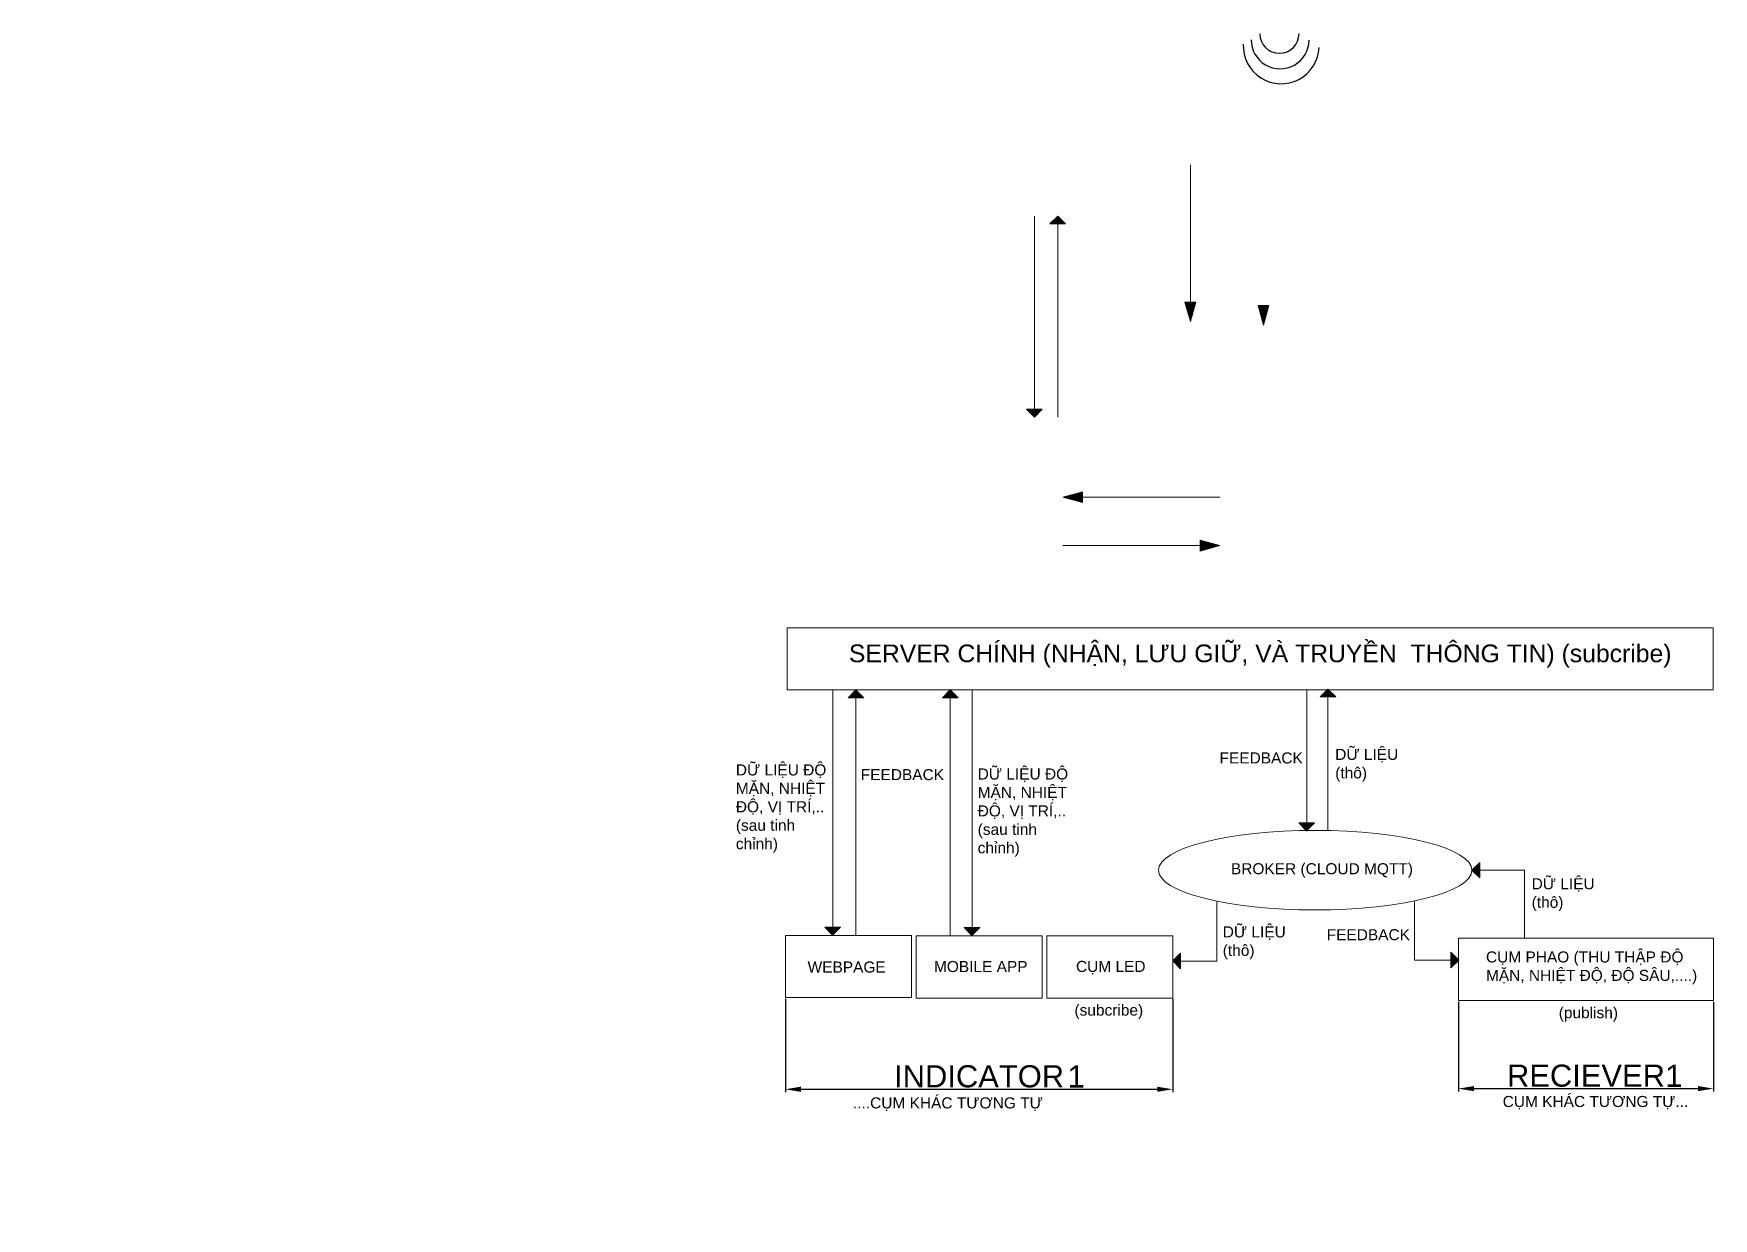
# Model space of a CAD drawing. Header units: millimetres. Extents: x 2894 to 6746, y 679 to 2309.
# Drawn here: x 2894 to 3653, y 1774 to 2309 of the extents above; entities that cross this region are included whole.
import ezdxf

# ---------------------------------------------------------------- set-up
doc = ezdxf.new("R2010")
doc.units = ezdxf.units.MM
doc.styles.get("Standard").update_dxf_attribs({"font": 'arial.ttf'})
doc.dimstyles.new('ISO-25', dxfattribs={"dimtxt": 2.5, "dimasz": 2.5, "dimexe": 1.25, "dimexo": 0.625, "dimtad": 1, "dimtxsty": 'Standard', "dimcen": 2.5, "dimadec": 0, "dimazin": 0, "dimtfac": 1, "dimtmove": 0, "dimatfit": 3, "dimfxl": 1, "dimarcsym": 0})
pattern_1 = [(0, (0, 56.209), (0, 6.985), [5.08, -1.905]), (90, (0, 56.209), (-6.985, 4e-16), [5.08, -1.905])]
pattern_2 = [(90, (0, -11.1318), (-1.27, 2e-16), [])]

msp = doc.modelspace()

# ---------------------------------------------------------------- texts
at = {"attachment_point": 1}
for s, width, heights, insert, char_height in [('SERVER CHÍNH (NHẬN, LƯU GIỮ, VÀ TRUYỀN  THÔNG TIN) (subcribe)', 378.45562, [0], (3262.133, 2033.175), 8), ('FEEDBACK', 43.5414, [0], (3429.618, 1984.434), 5), ('DỮ LIỆU\\P(thô)', 43.5414, [0], (3481.909, 1986.031), 5), ('DỮ LIỆU ĐỘ MẶN, NHIỆT ĐỘ, VỊ TRÍ,.. (sau tinh  chỉnh)', 43.5414, [0], (3211.044, 1979.022), 5), ('FEEDBACK', 43.5414, [0], (3267.482, 1976.891), 5), ('DỮ LIỆU ĐỘ MẶN, NHIỆT ĐỘ, VỊ TRÍ,.. (sau tinh  chỉnh)', 43.5414, [0], (3320.327, 1977.183), 5), ('DỮ LIỆU\\P(thô)', 43.5414, [0], (3570.68, 1927.576), 5), ('DỮ LIỆU\\P(thô)', 43.5414, [0], (3431.085, 1905.845), 5), ('FEEDBACK', 43.5414, [0], (3478.047, 1904.564), 5), ('MOBILE APP', 45.99716, [0], (3300.567, 1890.188), 5), ('CỤM LED', 37.68886, [0], (3364.749, 1890.244), 5), ('CỤM PHAO (THU THẬP ĐỘ MẶN, NHIỆT ĐỘ, ĐỘ SÂU,....)', 96.07357, [0], (3550.039, 1894.515), 5), ('WEBPAGE', 37.68886, [0], (3243.466, 1889.967), 5), ('(subcribe)', 43.5414, [0], (3364.06, 1870.51), 5), ('(publish)', 43.5414, [0], (3582.917, 1869.354), 5), ('1', 43.5414, [5], (3360.92, 1843.019), 10), ('1', 43.5414, [5], (3631.011, 1843.326), 10), ('....CỤM KHÁC TƯƠNG TỰ', 112.93694, [0], (3263.951, 1828.573), 5), ('CỤM KHÁC TƯƠNG TỰ...', 112.93694, [0], (3557.59, 1829.211), 5)]:
    msp.add_mtext_dynamic_manual_height_columns(s, width=width, gutter_width=12.5, heights=heights, dxfattribs=dict(at, insert=insert, char_height=char_height))
at = {"lineweight": 9, "insert": (3434.772, 1934.375), "char_height": 5, "attachment_point": 1}
msp.add_mtext_dynamic_manual_height_columns('BROKER (CLOUD MQTT)', width=86.8527, gutter_width=12.5, heights=[0], dxfattribs=at)

# ---------------------------------------------------------------- blocks, each defined once
blk = doc.blocks.new('*D6')
at = {"color": 0, "lineweight": -2, "transparency": 16777216}
for p, q in [((3233.45, 1873.04), (3233.45, 1830.98)), ((3408.46, 1873.04), (3408.46, 1830.98)), ((3240.45, 1832.23), (3401.46, 1832.23))]:
    blk.add_line(p, q, dxfattribs=at)
at = {"color": 0, "transparency": 16777216}
for points in [[(3240.45, 1833.4), (3240.45, 1831.06), (3233.45, 1832.23)], [(3401.46, 1833.4), (3401.46, 1831.06), (3408.46, 1832.23)]]:
    blk.add_solid(points, dxfattribs=at)
at = {"layer": 'Defpoints', "color": 0, "transparency": 16777216}
for p in [(3233.45, 1873.66), (3408.46, 1873.66), (3408.46, 1832.23)]:
    blk.add_point(p, dxfattribs=at)
at = {"color": 0, "lineweight": 5, "transparency": 16777216, "insert": (3320.96, 1838.03), "char_height": 10, "attachment_point": 5}
blk.add_mtext('INDICATOR', dxfattribs=at)
blk = doc.blocks.new('*D7')
at = {"color": 0, "lineweight": -2, "transparency": 16777216}
for p, q in [((3537.65, 1871.71), (3537.65, 1831.27)), ((3652.81, 1871.71), (3652.81, 1831.27)), ((3544.65, 1832.52), (3645.81, 1832.52))]:
    blk.add_line(p, q, dxfattribs=at)
at = {"color": 0, "transparency": 16777216}
for points in [[(3544.65, 1833.69), (3544.65, 1831.36), (3537.65, 1832.52)], [(3645.81, 1833.69), (3645.81, 1831.36), (3652.81, 1832.52)]]:
    blk.add_solid(points, dxfattribs=at)
at = {"layer": 'Defpoints', "color": 0, "transparency": 16777216}
for p in [(3537.65, 1872.33), (3652.81, 1872.33), (3652.81, 1832.52)]:
    blk.add_point(p, dxfattribs=at)
at = {"color": 0, "lineweight": 5, "transparency": 16777216, "insert": (3595.23, 1838.32), "char_height": 10, "attachment_point": 5}
blk.add_mtext('RECIEVER', dxfattribs=at)

# ---------------------------------------------------------------- dimensions: what is measured, and where the dimension line sits
at = {"lineweight": 5}
for base, p1, p2, text, picture, middle in [((3408.465, 1832.231), (3233.453, 1873.664), (3408.465, 1873.664), 'INDICATOR', '*D6', (3320.959, 1838.03)), ((3652.812, 1832.524), (3537.651, 1872.335), (3652.812, 1872.335), 'RECIEVER', '*D7', (3595.231, 1838.32))]:
    dim = msp.add_linear_dim(base=base, p1=p1, p2=p2, text=text, dimstyle='ISO-25', override={"dimtxt": 10, "dimasz": 7}, dxfattribs=at)
    dim.commit()
    dim.dimension.update_dxf_attribs({"geometry": picture, "text_midpoint": middle})

# ---------------------------------------------------------------- hatches: boundary and pattern name
at = {"lineweight": 5}
h = msp.add_hatch(color=256, dxfattribs=at)
h.dxf.hatch_style = 1
h.paths.add_polyline_path([(3360.073, 2223.246), (3356.537, 2226.781), (3356.537, 2223.246)])
h.paths.add_polyline_path([(3356.537, 2223.246), (3356.537, 2226.781), (3353.001, 2223.246)])
h = msp.add_hatch(color=256, dxfattribs=at)
h.dxf.hatch_style = 1
h.paths.add_polyline_path([(3418.95, 2187.873), (3416.429, 2179.057), (3416.429, 2187.873)])
h.paths.add_polyline_path([(3416.429, 2187.873), (3416.429, 2179.057), (3413.998, 2187.873)])
h = msp.add_hatch(color=256, dxfattribs=at)
h.dxf.hatch_style = 1
h.paths.add_polyline_path([(3452.024, 2186.34), (3449.503, 2177.524), (3449.503, 2186.34)])
h.paths.add_polyline_path([(3449.503, 2186.34), (3449.503, 2177.524), (3447.072, 2186.34)])
h = msp.add_hatch(color=256, dxfattribs=at)
h.dxf.hatch_style = 1
h.paths.add_polyline_path([(3349.496, 2139.486), (3345.96, 2135.951), (3345.96, 2139.486)])
h.paths.add_polyline_path([(3345.96, 2139.486), (3345.96, 2135.951), (3342.425, 2139.486)])
h = msp.add_hatch(color=256, dxfattribs=at)
h.dxf.hatch_style = 1
h.paths.add_polyline_path([(3367.637, 2097.214), (3358.821, 2099.734), (3367.637, 2099.734)])
h.paths.add_polyline_path([(3367.637, 2099.734), (3358.821, 2099.734), (3367.637, 2102.166)])
h = msp.add_hatch(color=256, dxfattribs=at)
h.dxf.hatch_style = 1
h.paths.add_polyline_path([(3420.87, 2080.374), (3429.686, 2077.853), (3420.87, 2077.853)])
h.paths.add_polyline_path([(3420.87, 2077.853), (3429.686, 2077.853), (3420.87, 2075.421)])
h = msp.add_hatch()
h.set_pattern_fill('ANGLE', color=256)
h.set_pattern_definition(pattern_1)
h.paths.add_polyline_path([(2910.678, 2033.32), (2911.078, 2033.32), (2911.078, 2035.32)])
h.paths.add_polyline_path([(2911.078, 2035.32), (2911.078, 2033.32), (2911.478, 2033.32)])
h = msp.add_hatch()
h.set_pattern_fill('ANGLE', color=256)
h.set_pattern_definition(pattern_1)
h.paths.add_polyline_path([(2894.459, 2025.224), (2894.091, 2025.311), (2894.077, 2025.311), (2894.077, 2023.311)])
h.paths.add_polyline_path([(2894.077, 2025.311), (2893.677, 2025.311), (2894.077, 2023.311)])
h = msp.add_hatch()
h.set_pattern_fill('ANGLE', color=256)
h.set_pattern_definition([(0, (0, 28.958), (0, 6.985), [5.08, -1.905]), (90, (0, 28.958), (-6.985, 4e-16), [5.08, -1.905])])
h.paths.add_polyline_path([(3188.168, 2015.073), (3187.368, 2015.073), (3187.768, 2013.073)])
h = msp.add_hatch(color=256, dxfattribs=at)
h.dxf.hatch_style = 1
h.paths.add_polyline_path([(3268.84, 2009.107), (3265.304, 2012.643), (3265.304, 2009.107)])
h.paths.add_polyline_path([(3265.304, 2009.107), (3265.304, 2012.643), (3261.769, 2009.107)])
h = msp.add_hatch(color=256, dxfattribs=at)
h.dxf.hatch_style = 1
h.paths.add_polyline_path([(3311.44, 2009.107), (3307.904, 2012.643), (3307.904, 2009.107)])
h.paths.add_polyline_path([(3307.904, 2009.107), (3307.904, 2012.643), (3304.369, 2009.107)])
h = msp.add_hatch(color=256, dxfattribs=at)
h.dxf.hatch_style = 1
h.paths.add_polyline_path([(3482.172, 2009.476), (3478.637, 2013.012), (3478.637, 2009.476)])
h.paths.add_polyline_path([(3478.637, 2009.476), (3478.637, 2013.012), (3475.101, 2009.476)])
h = msp.add_hatch(color=256, dxfattribs=at)
h.dxf.hatch_style = 1
h.paths.add_polyline_path([(3472.512, 1952.54), (3468.976, 1949.004), (3468.976, 1952.54)])
h.paths.add_polyline_path([(3468.976, 1952.54), (3468.976, 1949.004), (3465.441, 1952.54)])
h = msp.add_hatch(color=256, dxfattribs=at)
h.dxf.hatch_style = 1
h.paths.add_polyline_path([(3547.184, 1934.76), (3543.648, 1931.225), (3547.184, 1931.225)])
h.paths.add_polyline_path([(3547.184, 1931.225), (3543.648, 1931.225), (3547.184, 1927.689)])
h = msp.add_hatch(color=256, dxfattribs=at)
h.dxf.hatch_style = 1
h.paths.add_polyline_path([(3258.263, 1905.467), (3254.728, 1901.931), (3254.728, 1905.467)])
h.paths.add_polyline_path([(3254.728, 1905.467), (3254.728, 1901.931), (3251.192, 1905.467)])
h = msp.add_hatch()
h.set_pattern_fill('ANSI31', color=256, scale=0.4, angle=45)
h.set_pattern_definition(pattern_2)
h.paths.add_polyline_path([(3289.434, 1905.858), (3280.934, 1905.858), (3280.934, 1899.625), (3289.434, 1899.625), (3297.934, 1899.625), (3314.934, 1899.625), (3314.934, 1905.858)], flags=16)
h.paths.add_polyline_path([(3289.434, 1905.858), (3280.934, 1905.858), (3280.934, 1899.625), (3289.434, 1899.625), (3314.934, 1899.625), (3314.934, 1905.858)])
h = msp.add_hatch()
h.set_pattern_fill('ANSI31', color=256, scale=0.4, angle=45)
h.set_pattern_definition(pattern_2)
h.paths.add_polyline_path([(3314.934, 1899.625), (3314.934, 1905.858), (3289.434, 1905.858), (3280.934, 1905.858), (3280.934, 1899.625), (3289.434, 1899.625), (3297.934, 1899.625)], flags=17)
h.paths.add_polyline_path([(3314.934, 1899.625), (3314.934, 1905.858), (3289.434, 1905.858), (3280.934, 1905.858), (3280.934, 1899.625), (3289.434, 1899.625)], flags=17)
h = msp.add_hatch(color=256, dxfattribs=at)
h.dxf.hatch_style = 1
h.paths.add_polyline_path([(3321.278, 1905.26), (3317.743, 1901.724), (3317.743, 1905.26)])
h.paths.add_polyline_path([(3317.743, 1905.26), (3317.743, 1901.724), (3314.207, 1905.26)])
h = msp.add_hatch(color=256, dxfattribs=at)
h.dxf.hatch_style = 1
h.paths.add_polyline_path([(3412, 1893.724), (3408.465, 1890.188), (3412, 1890.188)])
h.paths.add_polyline_path([(3412, 1890.188), (3408.465, 1890.188), (3412, 1886.653)])
h = msp.add_hatch(color=256, dxfattribs=at)
h.dxf.hatch_style = 1
h.paths.add_polyline_path([(3534.181, 1894.139), (3537.716, 1890.603), (3534.181, 1890.603)])
h.paths.add_polyline_path([(3534.181, 1890.603), (3537.716, 1890.603), (3534.181, 1887.068)])
at = {"ltscale": 0.3}
h = msp.add_hatch(dxfattribs=at)
h.set_pattern_fill('ANGLE', color=256)
h.set_pattern_definition([(0, (-223.854, 351.713), (0, 6.985), [5.08, -1.905]), (90, (-223.854, 351.713), (-6.985, 4e-16), [5.08, -1.905])])
h.paths.add_polyline_path([(3247.48, 1775.707), (3246.916, 1775.575), (3247.662, 1773.893)])
h = msp.add_hatch(dxfattribs=at)
h.set_pattern_fill('ANGLE', color=256)
h.set_pattern_definition([(0, (-204.854, 351.713), (0, 6.985), [5.08, -1.905]), (90, (-204.854, 351.713), (-6.985, 4e-16), [5.08, -1.905])])
h.paths.add_polyline_path([(3266.48, 1775.707), (3265.916, 1775.575), (3266.662, 1773.893)])

# ---------------------------------------------------------------- linework, layer by layer
at = {"lineweight": 5}
for p, q in [((3416.429, 2179.057), (3416.429, 2249.923)), ((3346.044, 2135.797), (3346.044, 2226.662)), ((3356.537, 2226.781), (3353.001, 2223.246)), ((3356.478, 2135.916), (3356.478, 2226.412)), ((3356.537, 2226.781), (3360.073, 2223.246)), ((3353.001, 2223.246), (3360.073, 2223.246)), ((3416.429, 2179.057), (3413.992, 2187.873)), ((3413.992, 2187.873), (3418.867, 2187.873)), ((3416.429, 2179.057), (3418.867, 2187.873)), ((3449.503, 2177.524), (3447.066, 2186.34)), ((3447.066, 2186.34), (3451.941, 2186.34)), ((3449.503, 2177.524), (3451.941, 2186.34)), ((3345.96, 2135.951), (3342.425, 2139.486)), ((3342.425, 2139.486), (3349.496, 2139.486)), ((3345.96, 2135.951), (3349.496, 2139.486)), ((3358.821, 2099.734), (3367.637, 2102.172)), ((3358.821, 2099.734), (3429.686, 2099.734)), ((3358.821, 2099.734), (3367.637, 2097.297)), ((3367.637, 2102.172), (3367.637, 2097.297)), ((3429.686, 2077.853), (3420.87, 2080.29)), ((3420.87, 2075.415), (3420.87, 2080.29)), ((3429.686, 2077.853), (3358.821, 2077.853)), ((3429.686, 2077.853), (3420.87, 2075.415)), ((3254.811, 1901.777), (3254.811, 2012.643)), ((3265.304, 2012.643), (3261.769, 2009.107)), ((3265.246, 1901.777), (3265.246, 2012.274)), ((3265.304, 2012.643), (3268.84, 2009.107)), ((3307.904, 2012.643), (3304.369, 2009.107)), ((3307.846, 1901.57), (3307.846, 2012.274)), ((3307.904, 2012.643), (3311.44, 2009.107)), ((3317.826, 1901.57), (3317.826, 2012.643)), ((3469.06, 1948.85), (3469.06, 2012.643)), ((3478.637, 2013.012), (3475.101, 2009.476)), ((3478.578, 1949.074), (3478.578, 2012.643)), ((3478.637, 2013.012), (3482.172, 2009.476)), ((3261.769, 2009.107), (3268.84, 2009.107)), ((3304.369, 2009.107), (3311.44, 2009.107)), ((3475.101, 2009.476), (3482.172, 2009.476)), ((3468.976, 1949.004), (3465.441, 1952.54)), ((3465.441, 1952.54), (3472.512, 1952.54)), ((3468.976, 1949.004), (3472.512, 1952.54)), ((3543.648, 1931.225), (3547.184, 1934.76)), ((3543.648, 1931.225), (3567.375, 1931.225)), ((3543.648, 1931.225), (3547.184, 1927.689)), ((3547.184, 1927.689), (3547.184, 1934.76)), ((3567.375, 1931.225), (3567.375, 1900.448)), ((3428.432, 1916.909), (3428.432, 1890.164)), ((3517.749, 1917.325), (3517.749, 1890.579)), ((3254.728, 1901.931), (3251.192, 1905.467)), ((3251.192, 1905.467), (3258.263, 1905.467)), ((3254.728, 1901.931), (3258.263, 1905.467)), ((3317.743, 1901.724), (3314.207, 1905.26)), ((3314.207, 1905.26), (3321.278, 1905.26)), ((3317.743, 1901.724), (3321.278, 1905.26)), ((3408.465, 1890.188), (3412, 1893.724)), ((3412, 1886.653), (3412, 1893.724)), ((3517.749, 1890.579), (3537.651, 1890.579)), ((3537.716, 1890.603), (3534.181, 1894.139)), ((3534.181, 1887.068), (3534.181, 1894.139)), ((3537.716, 1890.603), (3534.181, 1887.068)), ((3408.465, 1890.188), (3412, 1886.653)), ((3428.432, 1890.164), (3408.53, 1890.164))]:
    msp.add_line(p, q, dxfattribs=at)
at = {"lineweight": 9}
for points in [[(3234.254, 2040.756), (3652.777, 2040.756), (3652.777, 2012.643), (3234.254, 2012.643)], [(3233.453, 1901.777), (3290.343, 1901.777), (3290.343, 1873.664), (3233.453, 1873.664)], [(3292.511, 1901.57), (3349.402, 1901.57), (3349.402, 1873.457), (3292.511, 1873.457)], [(3351.574, 1901.506), (3408.465, 1901.506), (3408.465, 1873.393), (3351.574, 1873.393)], [(3537.651, 1900.448), (3652.812, 1900.448), (3652.812, 1872.335), (3537.651, 1872.335)]]:
    msp.add_lwpolyline(points, close=True, dxfattribs=at)
for centre, radius, start, end in [((3456.669, 2309.19), 8.891, 180.706512, 0), ((3457.478, 2303.668), 17.15, 177.616726, 357.616726), ((3457, 2306.329), 13.062, 179.519083, 359.519083)]:
    msp.add_arc(centre, radius, start, end)
msp.add_ellipse((3472.85, 1931.215), major_axis=(-70.799, 0), ratio=0.2537531, dxfattribs=at)

msp.set_redraw_order([(e.dxf.handle, doc.entitydb.next_handle()) for e in msp.query("TEXT MTEXT ATTDEF DIMENSION ARC_DIMENSION")])  # texts and dimensions are drawn at this point

doc.saveas('drawing.dxf')
